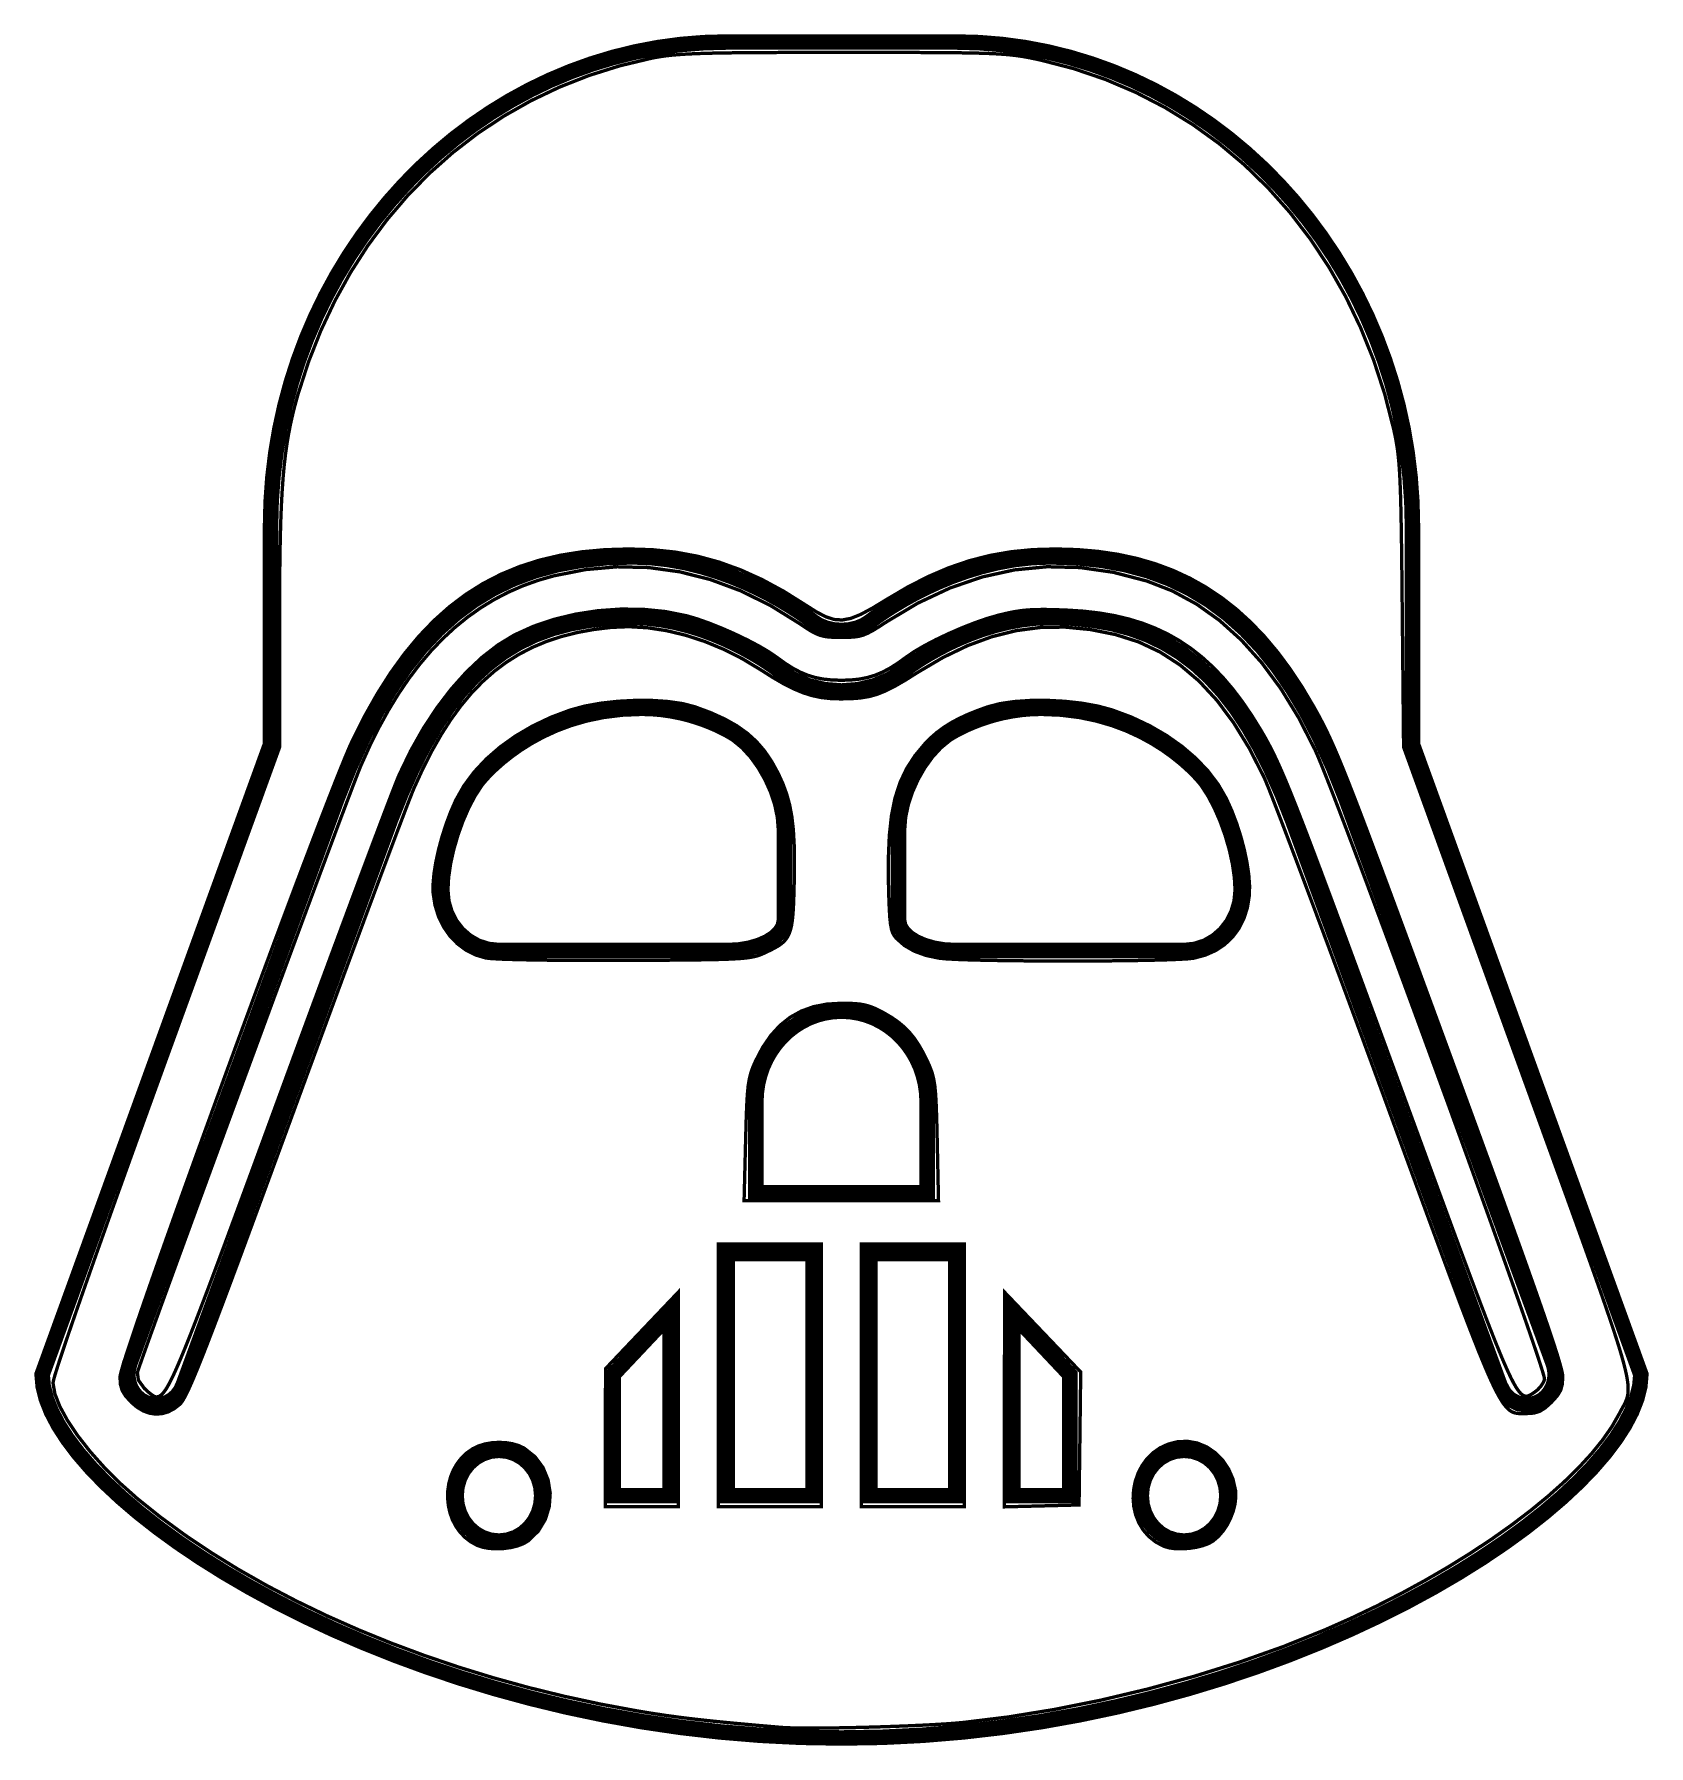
# Model space of a CAD drawing. Extents: x 1.6 to 30.5, y 8.4 to 39.1.
import ezdxf

# ---------------------------------------------------------------- set-up
doc = ezdxf.new("R2010")
doc.units = 0
doc.layers.get('0').update_dxf_attribs({"linetype": 'CONTINUOUS'})

msp = doc.modelspace()

# ---------------------------------------------------------------- linework, layer by layer
at = {"color": 0}
for points, const_width in [([(26.3113, 26.3476), (26.3113, 30.2524), (26.3006, 30.6972), (26.2687, 31.1364), (26.2165, 31.5693), (26.1443, 31.9956), (26.0526, 32.4144), (25.9419, 32.8254), (25.8128, 33.2281), (25.6658, 33.6217), (25.5015, 34.0057), (25.3203, 34.3797), (25.1228, 34.7431), (24.9094, 35.0953), (24.6808, 35.4357), (24.4375, 35.7638), (24.1799, 36.079), (23.9086, 36.3807), (23.6242, 36.6686), (23.3271, 36.9418), (23.0179, 37.2), (22.6969, 37.4425), (22.3651, 37.6689), (22.0226, 37.8785), (21.6701, 38.0707), (21.3081, 38.245), (20.9371, 38.401), (20.5576, 38.5379), (20.1701, 38.6553), (19.7754, 38.7526), (19.3738, 38.8293), (18.9657, 38.8847), (18.5518, 38.9183), (18.1326, 38.9297), (14.0433, 38.9297), (13.624, 38.9183), (13.2101, 38.8847), (12.802, 38.8293), (12.4002, 38.7526), (12.0054, 38.6553), (11.6179, 38.5379), (11.2385, 38.401), (10.8675, 38.245), (10.5054, 38.0707), (10.1529, 37.8785), (9.81044, 37.6689), (9.47851, 37.4425), (9.15767, 37.2), (8.84847, 36.9419), (8.55137, 36.6686), (8.26693, 36.3808), (7.99567, 36.079), (7.73813, 35.7638), (7.49479, 35.4357), (7.26622, 35.0953), (7.0529, 34.7432), (6.85542, 34.3797), (6.67421, 34.0057), (6.50988, 33.6217), (6.36296, 33.2281), (6.23389, 32.8254), (6.12321, 32.4144), (6.03153, 31.9956), (5.95931, 31.5693), (5.90701, 31.1364), (5.87532, 30.6972), (5.86464, 30.2524), (5.86464, 26.3476), (1.77528, 15.0669), (1.79389, 14.8574), (1.84912, 14.6364), (1.94015, 14.405), (2.06603, 14.1644), (2.22586, 13.9161), (2.41868, 13.6608), (2.64372, 13.4001), (2.89996, 13.1349), (3.18658, 12.8666), (3.50265, 12.5963), (3.84728, 12.3252), (4.21951, 12.0545), (4.61854, 11.7854), (5.04346, 11.519), (5.49328, 11.2567), (5.96718, 10.9995), (6.46425, 10.7486), (6.98356, 10.5054), (7.52425, 10.2708), (8.08539, 10.0462), (8.66613, 9.83268), (9.26551, 9.63146), (9.88265, 9.44379), (10.5167, 9.27083), (11.1666, 9.11372), (11.8317, 8.97368), (12.5108, 8.85194), (13.2033, 8.74968), (13.9082, 8.66803), (14.6244, 8.60824), (15.3514, 8.5715), (16.0881, 8.55897), (16.8244, 8.5715), (17.5514, 8.60824), (18.2676, 8.66803), (18.9724, 8.74968), (19.6649, 8.85194), (20.344, 8.97368), (21.009, 9.11372), (21.659, 9.27083), (22.2929, 9.44379), (22.9101, 9.63146), (23.5094, 9.83268), (24.0903, 10.0462), (24.6514, 10.2708), (25.1921, 10.5054), (25.7114, 10.7486), (26.2085, 10.9995), (26.6824, 11.2567), (27.1322, 11.519), (27.5571, 11.7854), (27.9561, 12.0545), (28.3285, 12.3252), (28.6731, 12.5963), (28.9892, 12.8666), (29.2758, 13.1349), (29.5321, 13.4001), (29.7572, 13.6608), (29.95, 13.9161), (30.1099, 14.1644), (30.2357, 14.405), (30.3267, 14.6364), (30.3819, 14.8574), (30.4007, 15.0669), (26.3113, 26.3476)], 0.27862), ([(15.0142, 8.74843), (14.5458, 8.7889), (14.1426, 8.82563), (13.7927, 8.86003), (13.4842, 8.89344), (13.2051, 8.92731), (12.9435, 8.96294), (12.6874, 9.00174), (12.425, 9.04497), (11.7721, 9.16618), (11.1252, 9.30567), (10.4855, 9.46289), (9.85454, 9.63726), (9.23372, 9.82824), (8.62446, 10.0351), (8.0281, 10.2573), (7.44612, 10.4943), (6.87993, 10.7453), (6.33094, 11.01), (5.80051, 11.2875), (5.29015, 11.5775), (4.80117, 11.8791), (4.33507, 12.1919), (3.89324, 12.5153), (3.47706, 12.8485), (3.17096, 13.1212), (2.88797, 13.4042), (2.63325, 13.6904), (2.41222, 13.9726), (2.23008, 14.2436), (2.09212, 14.4958), (2.00369, 14.7224), (1.97, 14.9158), (1.97862, 14.9632), (2.00532, 15.0593), (2.04964, 15.2026), (2.11106, 15.3918), (2.18907, 15.6253), (2.28315, 15.9017), (2.39274, 16.2196), (2.51742, 16.5774), (2.65662, 16.9739), (2.80985, 17.4074), (2.97661, 17.8765), (3.15642, 18.3799), (3.34868, 18.9158), (3.55296, 19.4832), (3.76872, 20.0803), (3.9955, 20.7058), (6.02615, 26.2989), (6.02615, 28.5151), (6.02686, 28.9514), (6.02919, 29.3506), (6.03336, 29.7157), (6.03961, 30.0494), (6.04818, 30.3546), (6.05919, 30.6339), (6.07297, 30.8903), (6.08968, 31.1264), (6.1096, 31.345), (6.13292, 31.549), (6.15989, 31.7411), (6.19069, 31.9242), (6.22558, 32.1008), (6.26476, 32.274), (6.30849, 32.4464), (6.35699, 32.6208), (6.5446, 33.2019), (6.76481, 33.7603), (7.01665, 34.2951), (7.29899, 34.8053), (7.61079, 35.2899), (7.95096, 35.7478), (8.31847, 36.1781), (8.71224, 36.5796), (9.13118, 36.9514), (9.57428, 37.2925), (10.0405, 37.6019), (10.5287, 37.8786), (11.0378, 38.1217), (11.5668, 38.3299), (12.1147, 38.5024), (12.6803, 38.6381), (12.7657, 38.6546), (12.8536, 38.6692), (12.9469, 38.6822), (13.049, 38.6936), (13.1631, 38.7036), (13.2923, 38.7122), (13.4397, 38.7194), (13.6086, 38.7256), (13.8023, 38.7306), (14.0236, 38.7346), (14.2761, 38.7378), (14.5628, 38.7401), (14.8869, 38.7417), (15.2515, 38.7428), (15.66, 38.7433), (16.1154, 38.7433), (16.6146, 38.7433), (17.0549, 38.7429), (17.4407, 38.7421), (17.7769, 38.7406), (18.0682, 38.7382), (18.3192, 38.7349), (18.5349, 38.7304), (18.7197, 38.7244), (18.8785, 38.7169), (19.016, 38.7078), (19.1368, 38.6965), (19.2457, 38.6833), (19.3475, 38.6678), (19.4468, 38.6497), (19.5485, 38.629), (19.6571, 38.6054), (20.2438, 38.4532), (20.8106, 38.2603), (21.3563, 38.0279), (21.8794, 37.7575), (22.379, 37.4501), (22.8539, 37.1071), (23.3028, 36.7297), (23.7244, 36.3192), (24.1178, 35.8767), (24.4815, 35.4036), (24.8146, 34.9012), (25.1156, 34.3707), (25.3833, 33.8132), (25.6168, 33.2301), (25.8146, 32.6228), (25.9757, 31.9924), (25.9962, 31.8971), (26.0144, 31.8043), (26.0306, 31.7104), (26.0449, 31.6124), (26.0574, 31.5064), (26.0683, 31.3893), (26.0779, 31.2576), (26.0861, 31.1082), (26.0933, 30.9375), (26.0997, 30.7421), (26.1051, 30.5186), (26.1101, 30.2639), (26.1146, 29.9742), (26.1189, 29.6464), (26.1231, 29.2771), (26.1272, 28.8626), (26.1522, 26.3032), (28.2017, 20.646), (28.4046, 20.0861), (28.594, 19.5637), (28.7704, 19.0775), (28.934, 18.626), (29.0853, 18.2078), (29.2249, 17.8215), (29.3529, 17.4658), (29.4697, 17.1392), (29.5761, 16.8401), (29.6721, 16.5675), (29.7583, 16.3197), (29.8351, 16.0953), (29.9028, 15.8931), (29.9619, 15.7114), (30.0128, 15.549), (30.0558, 15.4044), (30.0915, 15.2763), (30.1203, 15.1632), (30.1424, 15.0636), (30.1582, 14.9764), (30.1683, 14.8999), (30.1731, 14.8326), (30.1729, 14.7735), (30.1682, 14.7208), (30.1592, 14.6733), (30.1465, 14.6296), (30.1306, 14.5882), (30.1117, 14.5478), (30.0903, 14.5068), (30.0667, 14.464), (30.0414, 14.4179), (30.0149, 14.3669), (29.8817, 14.134), (29.7146, 13.8942), (29.5151, 13.6484), (29.2851, 13.3984), (29.0262, 13.145), (28.74, 12.8897), (28.4281, 12.6336), (28.0924, 12.3779), (27.7344, 12.124), (27.3558, 11.8729), (26.9583, 11.626), (26.5438, 11.3846), (26.1136, 11.1496), (25.6696, 10.9226), (25.2133, 10.7046), (24.7467, 10.497), (24.0046, 10.1983), (23.2231, 9.92068), (22.4119, 9.66644), (21.5811, 9.43826), (20.7406, 9.23856), (19.8999, 9.06993), (19.0692, 8.93485), (18.2583, 8.83589), (18.1131, 8.82308), (17.9393, 8.81071), (17.7414, 8.79883), (17.5239, 8.7876), (17.2914, 8.77718), (17.0481, 8.76768), (16.7988, 8.75917), (16.5476, 8.75179), (16.2993, 8.74571), (16.0582, 8.741), (15.8289, 8.73774), (15.6156, 8.73617), (15.4231, 8.73633), (15.2557, 8.73833), (15.1179, 8.74235), (15.0142, 8.74843)], 0.05962), ([(4.23807, 14.5324), (4.25276, 14.5474), (4.26861, 14.5669), (4.28575, 14.5912), (4.30453, 14.6211), (4.32497, 14.6569), (4.34744, 14.6993), (4.37213, 14.7488), (4.39914, 14.8058), (4.42882, 14.8712), (4.46132, 14.9453), (4.49681, 15.0285), (4.5356, 15.1217), (4.57781, 15.2251), (4.62364, 15.3396), (4.67344, 15.4654), (4.72726, 15.6033), (4.78543, 15.7538), (4.8481, 15.9172), (4.91553, 16.0944), (4.98785, 16.2857), (5.06532, 16.4918), (5.14817, 16.7131), (5.2366, 16.9501), (5.33083, 17.2036), (5.43099, 17.474), (5.53743, 17.7619), (5.65028, 18.0678), (5.76975, 18.3921), (5.89606, 18.7356), (6.0294, 19.0987), (6.17003, 19.4819), (6.31819, 19.886), (6.51303, 20.4172), (6.70464, 20.9385), (6.89188, 21.4472), (7.07362, 21.94), (7.24881, 22.4143), (7.41639, 22.8671), (7.57531, 23.2954), (7.72439, 23.6963), (7.86257, 24.0669), (7.98882, 24.4046), (8.102, 24.7058), (8.20107, 24.9683), (8.28489, 25.1887), (8.35243, 25.3644), (8.40256, 25.4924), (8.43425, 25.5694), (8.5905, 25.9124), (8.7519, 26.2307), (8.91917, 26.525), (9.09299, 26.7961), (9.27408, 27.0444), (9.46326, 27.2706), (9.66129, 27.4751), (9.86882, 27.6588), (10.0866, 27.8222), (10.3154, 27.9658), (10.556, 28.0903), (10.8091, 28.1963), (11.0754, 28.2842), (11.3557, 28.355), (11.6507, 28.409), (11.9612, 28.4469), (12.2824, 28.46), (12.6144, 28.4403), (12.9536, 28.3888), (13.2967, 28.3065), (13.6403, 28.1944), (13.9808, 28.0533), (14.3151, 27.8844), (14.6397, 27.6885), (14.8583, 27.5497), (15.0546, 27.436), (15.2342, 27.3453), (15.4022, 27.2756), (15.5646, 27.2247), (15.7265, 27.191), (15.8936, 27.1724), (16.0714, 27.1667), (16.2637, 27.1704), (16.4314, 27.1835), (16.5839, 27.209), (16.7307, 27.2506), (16.8814, 27.3114), (17.0457, 27.3946), (17.2332, 27.5036), (17.4535, 27.6417), (17.9039, 27.9075), (18.345, 28.12), (18.7806, 28.2803), (19.2138, 28.3886), (19.6485, 28.4457), (20.0881, 28.4525), (20.5362, 28.4096), (20.9964, 28.3175), (21.4064, 28.1871), (21.7911, 28.0058), (22.1521, 27.7722), (22.4906, 27.4849), (22.8083, 27.1424), (23.1065, 26.7433), (23.3868, 26.2864), (23.6507, 25.77), (23.6843, 25.6925), (23.7367, 25.5632), (23.8067, 25.3851), (23.8932, 25.1614), (23.9953, 24.8949), (24.1117, 24.5885), (24.2414, 24.2453), (24.3831, 23.8681), (24.5358, 23.4601), (24.6985, 23.024), (24.8699, 22.5631), (25.049, 22.08), (25.2346, 21.5779), (25.4257, 21.0597), (25.6211, 20.5283), (25.8199, 19.9868), (26.0133, 19.4583), (26.1944, 18.964), (26.3635, 18.5028), (26.5211, 18.0733), (26.6676, 17.6747), (26.8038, 17.3057), (26.9299, 16.9653), (27.0465, 16.6521), (27.1543, 16.3651), (27.2538, 16.1032), (27.3451, 15.8651), (27.4293, 15.6499), (27.5064, 15.4562), (27.5774, 15.2832), (27.6424, 15.1294), (27.7021, 14.9938), (27.7569, 14.8753), (27.8076, 14.7726), (27.8544, 14.6849), (27.8981, 14.6107), (27.9389, 14.549), (27.9775, 14.4988), (28.0144, 14.4586), (28.0501, 14.4275), (28.0851, 14.4044), (28.12, 14.3881), (28.1553, 14.3774), (28.1913, 14.3712), (28.2286, 14.3683), (28.2681, 14.3678), (28.3097, 14.3683), (28.3544, 14.3686), (28.4842, 14.3772), (28.5896, 14.4083), (28.6888, 14.4703), (28.8, 14.571), (28.9025, 14.6837), (28.9642, 14.7842), (28.9943, 14.8932), (29.0024, 15.0325), (28.9965, 15.0828), (28.9787, 15.1631), (28.9483, 15.2749), (28.9047, 15.42), (28.8472, 15.6004), (28.7753, 15.8176), (28.6882, 16.0736), (28.5854, 16.37), (28.4664, 16.7088), (28.3304, 17.0914), (28.1768, 17.5199), (28.005, 17.9958), (27.8144, 18.5211), (27.6044, 19.0975), (27.3744, 19.7267), (27.1239, 20.4104), (26.9404, 20.9104), (26.7674, 21.3817), (26.6046, 21.8249), (26.4514, 22.2411), (26.3078, 22.6315), (26.1731, 22.9969), (26.0469, 23.3385), (25.929, 23.6571), (25.8189, 23.9538), (25.7162, 24.2294), (25.6206, 24.4851), (25.5315, 24.7221), (25.4488, 24.941), (25.3719, 25.1429), (25.3006, 25.3289), (25.2343, 25.5), (25.1726, 25.6569), (25.1154, 25.8011), (25.0621, 25.9333), (25.0122, 26.0546), (24.9657, 26.1658), (24.9218, 26.2681), (24.8803, 26.3625), (24.8407, 26.4499), (24.8028, 26.5313), (24.7661, 26.6076), (24.7301, 26.68), (24.6947, 26.7494), (24.6593, 26.8169), (24.6235, 26.8835), (24.5869, 26.95), (24.5493, 27.0175), (24.3396, 27.3719), (24.1219, 27.7011), (23.8956, 28.0054), (23.6601, 28.2853), (23.415, 28.5408), (23.1597, 28.7726), (22.8936, 28.9808), (22.6163, 29.1658), (22.3269, 29.3281), (22.0253, 29.4676), (21.7108, 29.5851), (21.3826, 29.6807), (21.0407, 29.7547), (20.684, 29.8076), (20.3124, 29.8397), (19.925, 29.8511), (19.5167, 29.8396), (19.125, 29.8015), (18.7457, 29.7354), (18.3744, 29.64), (18.0072, 29.5143), (17.6399, 29.3569), (17.2681, 29.1665), (16.8876, 28.9419), (16.6368, 28.7894), (16.4303, 28.6786), (16.256, 28.6089), (16.1018, 28.5792), (15.9558, 28.589), (15.806, 28.6375), (15.64, 28.7238), (15.4461, 28.8469), (15.0539, 29.0931), (14.6681, 29.3022), (14.2849, 29.4757), (13.9007, 29.615), (13.5117, 29.721), (13.1143, 29.7949), (12.7046, 29.8378), (12.2792, 29.8511), (11.8517, 29.8381), (11.4437, 29.8008), (11.0546, 29.7389), (10.6834, 29.6517), (10.3293, 29.5386), (9.9916, 29.3992), (9.66932, 29.2328), (9.36182, 29.0388), (9.06814, 28.8168), (8.7876, 28.5661), (8.51938, 28.2863), (8.26253, 27.9765), (8.01639, 27.6365), (7.78006, 27.2657), (7.55274, 26.8633), (7.33371, 26.4289), (7.27767, 26.305), (7.20443, 26.1317), (7.11513, 25.9126), (7.01101, 25.6513), (6.89339, 25.3508), (6.76346, 25.015), (6.6225, 24.6469), (6.47174, 24.2503), (6.3125, 23.8282), (6.14594, 23.3844), (5.97331, 22.9222), (5.79596, 22.445), (5.61501, 21.9561), (5.43186, 21.4592), (5.24761, 20.9575), (5.06358, 20.4546), (4.88108, 19.9538), (4.70122, 19.4583), (4.52539, 18.9721), (4.35471, 18.4982), (4.19054, 18.04), (4.03407, 17.6011), (3.88661, 17.185), (3.74929, 16.7949), (3.62349, 16.4342), (3.51042, 16.1065), (3.41129, 15.8153), (3.32742, 15.5637), (3.25999, 15.3554), (3.21024, 15.1937), (3.17953, 15.0821), (3.169, 15.0239), (3.17725, 14.8899), (3.2079, 14.7826), (3.26969, 14.6829), (3.37136, 14.571), (3.47467, 14.4824), (3.58251, 14.4175), (3.69336, 14.3765), (3.80561, 14.3594), (3.91769, 14.3665), (4.02815, 14.3976), (4.13547, 14.4529), (4.23807, 14.5324)], 0.05962), ([(28.541, 14.5614), (28.4489, 14.5338), (28.356, 14.5247), (28.2062, 14.5486), (28.0706, 14.6171), (27.9585, 14.7258), (27.88, 14.87), (24.1621, 25.0019), (23.9749, 25.4722), (23.7813, 25.906), (23.5801, 26.3042), (23.3706, 26.6676), (23.1515, 26.9972), (22.9221, 27.2938), (22.6811, 27.5581), (22.4276, 27.791), (22.1606, 27.9933), (21.879, 28.1661), (21.5819, 28.3099), (21.2683, 28.4257), (20.9372, 28.5143), (20.5875, 28.5765), (20.2182, 28.6133), (19.8285, 28.6253), (19.5657, 28.6149), (19.3099, 28.5853), (19.0621, 28.5393), (18.8238, 28.4796), (18.5964, 28.409), (18.3814, 28.33), (18.18, 28.2456), (17.9936, 28.1582), (17.8238, 28.0707), (17.6717, 27.9858), (17.5389, 27.9064), (17.4268, 27.8349), (17.3365, 27.774), (17.2699, 27.7268), (17.2279, 27.6957), (17.2121, 27.6833), (16.9603, 27.5189), (16.6835, 27.4014), (16.3899, 27.3311), (16.0878, 27.3078), (15.7857, 27.3315), (15.4921, 27.4021), (15.215, 27.5193), (14.9631, 27.6833), (14.9474, 27.6957), (14.9054, 27.7268), (14.8383, 27.774), (14.7478, 27.8349), (14.635, 27.9064), (14.5017, 27.9858), (14.349, 28.0707), (14.1785, 28.1582), (13.9917, 28.2456), (13.7899, 28.33), (13.5747, 28.409), (13.3474, 28.4796), (13.1095, 28.5393), (12.8625, 28.5853), (12.6077, 28.6149), (12.3467, 28.6253), (11.957, 28.6133), (11.5879, 28.5765), (11.2383, 28.5143), (10.9072, 28.4256), (10.5936, 28.3097), (10.2966, 28.1658), (10.015, 27.9931), (9.74789, 27.7904), (9.49425, 27.5574), (9.2531, 27.2926), (9.02339, 26.9958), (8.80414, 26.6658), (8.59435, 26.3018), (8.39301, 25.9031), (8.19917, 25.4688), (8.01172, 24.9978), (4.29656, 14.87), (4.24935, 14.7722), (4.18658, 14.6887), (4.11089, 14.6211), (4.02507, 14.5703), (3.93175, 14.5376), (3.83365, 14.5246), (3.73361, 14.5319), (3.63428, 14.5614), (3.54204, 14.6111), (3.46349, 14.6774), (3.39968, 14.7574), (3.35189, 14.8482), (3.32118, 14.9471), (3.30886, 15.0512), (3.31608, 15.1578), (3.34407, 15.264), (7.06136, 25.3953), (7.28039, 25.9425), (7.51058, 26.4494), (7.75271, 26.9171), (8.00754, 27.346), (8.27587, 27.7368), (8.55854, 28.0901), (8.85628, 28.4068), (9.16992, 28.6872), (9.50022, 28.9324), (9.84804, 29.1426), (10.2141, 29.3187), (10.5993, 29.4612), (11.0044, 29.5711), (11.4301, 29.6487), (11.8773, 29.6949), (12.3467, 29.71), (12.6714, 29.6975), (12.9868, 29.6622), (13.2912, 29.6072), (13.5832, 29.5357), (13.8613, 29.4508), (14.124, 29.356), (14.37, 29.2542), (14.5975, 29.1486), (14.805, 29.0426), (14.9914, 28.9392), (15.1547, 28.8415), (15.2938, 28.7529), (15.4069, 28.6767), (15.4929, 28.6157), (15.55, 28.5732), (15.5768, 28.5526), (15.6865, 28.4824), (15.8117, 28.4321), (15.9472, 28.4019), (16.0878, 28.3918), (16.2285, 28.4019), (16.3637, 28.4321), (16.4889, 28.4824), (16.5985, 28.5526), (16.6253, 28.5733), (16.6825, 28.6157), (16.7685, 28.6767), (16.8818, 28.7531), (17.021, 28.8415), (17.1844, 28.9392), (17.3708, 29.0426), (17.5785, 29.1487), (17.806, 29.2542), (18.0518, 29.3561), (18.3144, 29.4508), (18.5925, 29.5357), (18.8844, 29.6072), (19.1887, 29.6622), (19.5039, 29.6975), (19.8285, 29.71), (20.2981, 29.6949), (20.7453, 29.6487), (21.1711, 29.5712), (21.5761, 29.4614), (21.9612, 29.3189), (22.3274, 29.1429), (22.6751, 28.9328), (23.0054, 28.6878), (23.319, 28.4075), (23.6167, 28.0912), (23.8992, 27.7381), (24.1674, 27.3478), (24.4221, 26.9193), (24.6642, 26.4522), (24.8942, 25.946), (25.1132, 25.3996), (28.8324, 15.264), (28.8599, 15.1578), (28.8669, 15.0512), (28.8544, 14.9471), (28.8238, 14.8482), (28.7758, 14.7574), (28.7121, 14.6774), (28.6333, 14.6111), (28.541, 14.5614)], 0.27862), ([(3.60644, 14.8186), (3.49957, 14.9654), (3.48068, 15.1014), (3.49507, 15.1487), (3.52979, 15.2506), (3.58344, 15.4035), (3.65474, 15.6036), (3.74235, 15.8478), (3.84506, 16.1322), (3.96143, 16.4532), (4.09017, 16.8074), (4.22999, 17.1913), (4.37961, 17.601), (4.53765, 18.0332), (4.70285, 18.4843), (4.87392, 18.9507), (5.04943, 19.4288), (5.22819, 19.915), (5.40881, 20.4058), (5.59, 20.8978), (5.77051, 21.3871), (5.94889, 21.8704), (6.12392, 22.344), (6.29428, 22.8043), (6.45865, 23.2478), (6.61572, 23.671), (6.76411, 24.0701), (6.90261, 24.4419), (7.02989, 24.7825), (7.14458, 25.0885), (7.24539, 25.3563), (7.331, 25.5822), (7.40013, 25.7629), (7.45139, 25.8946), (7.48361, 25.9737), (7.64051, 26.3226), (7.80464, 26.6526), (7.97613, 26.964), (8.15506, 27.2568), (8.34164, 27.5311), (8.53586, 27.7872), (8.73801, 28.025), (8.94819, 28.2449), (9.16644, 28.4467), (9.39301, 28.6308), (9.62793, 28.7972), (9.87136, 28.9462), (10.1235, 29.0776), (10.3844, 29.1919), (10.6543, 29.289), (10.9332, 29.3692), (11.5039, 29.4822), (12.0706, 29.5319), (12.6326, 29.5188), (13.1889, 29.4426), (13.7388, 29.3039), (14.2814, 29.1024), (14.816, 28.8386), (15.3417, 28.5124), (15.4532, 28.4372), (15.5464, 28.3792), (15.6275, 28.336), (15.7033, 28.3056), (15.7806, 28.2857), (15.8656, 28.274), (15.965, 28.2687), (16.0857, 28.2675), (16.2078, 28.2689), (16.3087, 28.2744), (16.396, 28.2869), (16.4769, 28.309), (16.5593, 28.3431), (16.6506, 28.3918), (16.7579, 28.4576), (16.8892, 28.5432), (17.4578, 28.8829), (18.0299, 29.1518), (18.6058, 29.3497), (19.186, 29.4768), (19.7706, 29.5331), (20.3599, 29.5186), (20.9542, 29.4335), (21.5538, 29.2778), (22.0099, 29.1004), (22.4444, 28.8647), (22.8567, 28.5714), (23.2461, 28.2207), (23.6122, 27.8135), (23.9546, 27.35), (24.2725, 26.831), (24.5656, 26.2568), (24.615, 26.1443), (24.6825, 25.981), (24.7667, 25.7701), (24.8663, 25.5156), (24.98, 25.2207), (25.1067, 24.889), (25.2449, 24.5242), (25.3933, 24.1297), (25.5507, 23.7092), (25.7158, 23.266), (25.8874, 22.8038), (26.0639, 22.3261), (26.2443, 21.8365), (26.4272, 21.3386), (26.6114, 20.8357), (26.7954, 20.3315), (26.9781, 19.8296), (27.1581, 19.3336), (27.3342, 18.8467), (27.505, 18.3728), (27.6694, 17.9153), (27.8258, 17.4778), (27.9732, 17.0637), (28.1103, 16.6767), (28.2356, 16.3203), (28.3478, 15.9981), (28.4458, 15.7135), (28.5283, 15.47), (28.5939, 15.2714), (28.6414, 15.1211), (28.6693, 15.0226), (28.6765, 14.9796), (28.6519, 14.9201), (28.6096, 14.8571), (28.5554, 14.7976), (28.4954, 14.7494), (28.4663, 14.7303), (28.4387, 14.7126), (28.4125, 14.6979), (28.3871, 14.6868), (28.3619, 14.6804), (28.3367, 14.6797), (28.3108, 14.6858), (28.284, 14.6999), (28.2558, 14.7225), (28.2257, 14.755), (28.1932, 14.7983), (28.1579, 14.8536), (28.1193, 14.9217), (28.0771, 15.0035), (28.0308, 15.1003), (27.9799, 15.2129), (27.9239, 15.3424), (27.8625, 15.4899), (27.7951, 15.6563), (27.7214, 15.8425), (27.6408, 16.0499), (27.5531, 16.279), (27.4576, 16.5313), (27.3539, 16.8075), (27.2417, 17.1086), (27.1203, 17.4358), (26.9894, 17.7901), (26.8487, 18.1724), (26.6975, 18.5839), (26.5354, 19.0253), (26.3622, 19.4978), (26.1772, 20.0024), (25.9942, 20.5012), (25.8215, 20.9718), (25.6588, 21.415), (25.5056, 21.8315), (25.3617, 22.2226), (25.2265, 22.5892), (25.0999, 22.9321), (24.9814, 23.2522), (24.8706, 23.5507), (24.7671, 23.8283), (24.6706, 24.0862), (24.5806, 24.3253), (24.4969, 24.5464), (24.4192, 24.7504), (24.3468, 24.9385), (24.2797, 25.1114), (24.2172, 25.2703), (24.1592, 25.4158), (24.1051, 25.5493), (24.0547, 25.6714), (24.0076, 25.7832), (23.9633, 25.8857), (23.9217, 25.9797), (23.8821, 26.0663), (23.8443, 26.1464), (23.8079, 26.2207), (23.7726, 26.2906), (23.7379, 26.3567), (23.7036, 26.4201), (23.6692, 26.4818), (23.6343, 26.5426), (23.5986, 26.6035), (23.434, 26.8696), (23.2661, 27.1158), (23.094, 27.3429), (22.9169, 27.5511), (22.7342, 27.7411), (22.5449, 27.9132), (22.3485, 28.0679), (22.1442, 28.2056), (21.931, 28.3271), (21.7083, 28.4324), (21.4756, 28.5224), (21.2317, 28.5972), (20.9761, 28.6575), (20.7079, 28.7039), (20.4265, 28.7365), (20.1311, 28.756), (19.9132, 28.7642), (19.7293, 28.7681), (19.5713, 28.7667), (19.4311, 28.7597), (19.301, 28.7467), (19.1732, 28.7267), (19.0397, 28.6993), (18.8926, 28.6639), (18.6922, 28.6058), (18.4715, 28.5289), (18.2397, 28.4376), (18.0064, 28.3362), (17.781, 28.229), (17.5731, 28.1203), (17.3921, 28.0143), (17.2475, 27.9154), (17.0978, 27.8072), (16.9569, 27.7176), (16.8211, 27.6456), (16.6865, 27.5896), (16.5493, 27.5483), (16.406, 27.5206), (16.2528, 27.5049), (16.0857, 27.4999), (15.9186, 27.5049), (15.7653, 27.5206), (15.6219, 27.5483), (15.4849, 27.5896), (15.3501, 27.6456), (15.2143, 27.7176), (15.0735, 27.8072), (14.9239, 27.9154), (14.7822, 28.0122), (14.6039, 28.1167), (14.3986, 28.2246), (14.1763, 28.3314), (13.9467, 28.4324), (13.7197, 28.5231), (13.5053, 28.599), (13.3134, 28.6556), (12.9379, 28.7304), (12.5437, 28.77), (12.1388, 28.7749), (11.731, 28.746), (11.3283, 28.6843), (10.9386, 28.5907), (10.5697, 28.466), (10.2296, 28.311), (9.93826, 28.1338), (9.65104, 27.9111), (9.37071, 27.6465), (9.1001, 27.3435), (8.84201, 27.0054), (8.59918, 26.6356), (8.3744, 26.2374), (8.17051, 25.814), (8.13699, 25.7339), (8.08501, 25.6028), (8.01563, 25.4239), (7.93001, 25.2001), (7.82915, 24.9344), (7.71419, 24.6297), (7.58621, 24.2889), (7.44635, 23.915), (7.29568, 23.5108), (7.13531, 23.0793), (6.96631, 22.6236), (6.78982, 22.1465), (6.60688, 21.651), (6.41862, 21.1399), (6.22618, 20.6163), (6.0306, 20.0829), (5.86263, 19.6247), (5.70426, 19.1931), (5.55512, 18.7869), (5.41493, 18.4057), (5.28331, 18.0486), (5.16, 17.7149), (5.0446, 17.4036), (4.9369, 17.114), (4.83649, 16.8456), (4.74311, 16.5972), (4.65636, 16.3685), (4.57601, 16.1582), (4.50174, 15.9658), (4.43317, 15.7904), (4.36996, 15.6314), (4.3119, 15.4879), (4.25857, 15.3592), (4.20975, 15.2444), (4.16504, 15.1428), (4.12414, 15.0536), (4.08669, 14.976), (4.05246, 14.9093), (4.02106, 14.8526), (3.99219, 14.8051), (3.9656, 14.7663), (3.94086, 14.7351), (3.91769, 14.7108), (3.89578, 14.6928), (3.87483, 14.68), (3.85449, 14.6719), (3.83447, 14.6676), (3.81446, 14.6662), (3.78082, 14.6783), (3.73036, 14.7111), (3.66997, 14.7594), (3.60644, 14.8186)], 0.05962), ([(14.7167, 22.6192), (14.8021, 22.6597), (14.8772, 22.6978), (14.9429, 22.7349), (14.9997, 22.7728), (15.0485, 22.8132), (15.0897, 22.8576), (15.1242, 22.9078), (15.1525, 22.9654), (15.1754, 23.0321), (15.1936, 23.1096), (15.2078, 23.1993), (15.2185, 23.3032), (15.2267, 23.4228), (15.2326, 23.5597), (15.2375, 23.7156), (15.2417, 23.8922), (15.2458, 24.2474), (15.241, 24.5543), (15.226, 24.8208), (15.1996, 25.055), (15.1607, 25.2649), (15.1082, 25.4582), (15.0408, 25.6429), (14.9576, 25.8269), (14.8401, 26.0426), (14.7108, 26.2332), (14.5658, 26.4017), (14.4011, 26.5512), (14.2128, 26.6851), (13.9968, 26.8065), (13.7495, 26.9185), (13.4666, 27.024), (13.2482, 27.0811), (12.9882, 27.1192), (12.6989, 27.1386), (12.3922, 27.1399), (12.0803, 27.1232), (11.7753, 27.0889), (11.4894, 27.0372), (11.2345, 26.9683), (10.8866, 26.8381), (10.5589, 26.6826), (10.2546, 26.5044), (9.97629, 26.306), (9.727, 26.0892), (9.50956, 25.8565), (9.32676, 25.6101), (9.18169, 25.3525), (9.08996, 25.1436), (9.00667, 24.921), (8.93338, 24.6917), (8.8719, 24.4624), (8.82379, 24.2401), (8.79075, 24.0318), (8.77447, 23.8443), (8.77664, 23.6843), (8.80994, 23.4706), (8.87201, 23.2708), (8.96056, 23.0881), (9.07324, 22.9251), (9.20785, 22.7846), (9.36199, 22.6694), (9.53347, 22.5825), (9.72006, 22.5263), (9.81868, 22.5157), (9.99886, 22.5061), (10.2502, 22.4979), (10.5625, 22.4913), (10.9255, 22.4863), (11.329, 22.4832), (11.7628, 22.4821), (12.2166, 22.4832), (12.5929, 22.4851), (12.9252, 22.4871), (13.2165, 22.4894), (13.4701, 22.4921), (13.689, 22.4954), (13.8764, 22.4994), (14.0356, 22.5043), (14.1696, 22.5104), (14.2817, 22.5178), (14.375, 22.5265), (14.4526, 22.5369), (14.5178, 22.5492), (14.5735, 22.5632), (14.6232, 22.5796), (14.6699, 22.5982), (14.7167, 22.6192)], 0.05962), ([(8.93164, 23.7443), (8.9445, 23.9797), (8.98133, 24.2329), (9.03961, 24.4961), (9.11669, 24.7611), (9.21007, 25.0203), (9.31711, 25.2656), (9.43522, 25.4889), (9.5619, 25.6824), (9.57329, 25.6972), (9.60747, 25.739), (9.66461, 25.8039), (9.74457, 25.8881), (9.84754, 25.9876), (9.97358, 26.0987), (10.1226, 26.2176), (10.2948, 26.3404), (10.4901, 26.4631), (10.7087, 26.5819), (10.9504, 26.6932), (11.2155, 26.7928), (11.5039, 26.8769), (11.8158, 26.9418), (12.151, 26.9836), (12.5098, 26.9983), (12.6941, 26.9928), (12.8707, 26.9774), (13.0391, 26.9532), (13.1986, 26.9219), (13.3487, 26.885), (13.4888, 26.8438), (13.6183, 26.7996), (13.7366, 26.754), (13.8432, 26.7085), (13.9375, 26.6643), (14.0189, 26.6231), (14.0867, 26.5861), (14.1406, 26.5549), (14.1796, 26.5307), (14.2036, 26.5153), (14.2117, 26.5097), (14.3831, 26.3679), (14.5431, 26.1928), (14.6881, 25.9913), (14.8146, 25.7703), (14.9192, 25.5367), (14.9982, 25.2974), (15.0482, 25.0592), (15.0657, 24.829), (15.0657, 23.2019), (15.0447, 23.0931), (14.985, 22.9914), (14.8904, 22.8993), (14.7654, 22.8189), (14.6139, 22.7526), (14.4403, 22.7025), (14.2488, 22.6707), (14.0433, 22.6597), (9.954, 22.6597), (9.74854, 22.6818), (9.55697, 22.7453), (9.38331, 22.8457), (9.23188, 22.9785), (9.10678, 23.1392), (9.01226, 23.3233), (8.95247, 23.5265), (8.93164, 23.7443)], 0.27862), ([(22.3967, 22.5237), (22.6021, 22.5786), (22.7867, 22.6604), (22.9492, 22.7679), (23.0885, 22.8997), (23.2035, 23.0546), (23.2929, 23.2313), (23.3556, 23.4282), (23.3903, 23.6442), (23.3949, 23.8187), (23.3804, 24.0179), (23.3486, 24.2354), (23.3008, 24.4651), (23.2385, 24.7007), (23.1632, 24.9358), (23.0764, 25.1643), (22.9797, 25.3797), (22.8342, 25.6321), (22.6515, 25.8736), (22.4346, 26.1021), (22.1863, 26.315), (21.9094, 26.5104), (21.6069, 26.686), (21.2818, 26.8393), (20.9368, 26.9683), (20.6819, 27.0372), (20.396, 27.0889), (20.091, 27.1232), (19.779, 27.1399), (19.4724, 27.1386), (19.1831, 27.1192), (18.9231, 27.0811), (18.7047, 27.024), (18.5107, 26.9539), (18.3365, 26.8828), (18.18, 26.8096), (18.0388, 26.7328), (17.9104, 26.6511), (17.7929, 26.5633), (17.6839, 26.4679), (17.5808, 26.3636), (17.4008, 26.1467), (17.2532, 25.9176), (17.1357, 25.6686), (17.0464, 25.3915), (16.9832, 25.0782), (16.944, 24.7204), (16.9268, 24.3104), (16.9293, 23.8399), (16.9358, 23.5943), (16.9435, 23.399), (16.9531, 23.2468), (16.9657, 23.1304), (16.9824, 23.0428), (17.0043, 22.9767), (17.0324, 22.925), (17.0676, 22.8806), (17.2117, 22.7525), (17.3882, 22.6501), (17.5974, 22.5736), (17.8393, 22.5228), (17.9625, 22.511), (18.1529, 22.5006), (18.4006, 22.4919), (18.6957, 22.4849), (19.0286, 22.4793), (19.3896, 22.4754), (19.7689, 22.4731), (20.1567, 22.4724), (20.5432, 22.4732), (20.9189, 22.4757), (21.2739, 22.4797), (21.5983, 22.4854), (21.8826, 22.4926), (22.1169, 22.5014), (22.2915, 22.5118), (22.3967, 22.5237)], 0.05962), ([(22.2219, 22.6597), (18.1326, 22.6597), (17.9271, 22.6707), (17.7356, 22.7025), (17.5619, 22.7526), (17.4104, 22.8189), (17.2854, 22.8993), (17.191, 22.9914), (17.1311, 23.0931), (17.1103, 23.2019), (17.1103, 24.829), (17.1278, 25.0592), (17.1776, 25.2974), (17.2565, 25.5367), (17.3611, 25.7703), (17.4875, 25.9914), (17.6325, 26.1928), (17.7926, 26.3679), (17.9643, 26.5097), (17.9724, 26.5153), (17.9962, 26.5307), (18.0353, 26.5549), (18.089, 26.5861), (18.1569, 26.6231), (18.2382, 26.6643), (18.3325, 26.7085), (18.439, 26.754), (18.5574, 26.7996), (18.6868, 26.8438), (18.8269, 26.885), (18.9771, 26.9219), (19.1367, 26.9532), (19.305, 26.9774), (19.4817, 26.9928), (19.6661, 26.9983), (20.0249, 26.9836), (20.3601, 26.9418), (20.6719, 26.8769), (20.9604, 26.7928), (21.2254, 26.6932), (21.4672, 26.5819), (21.6858, 26.4631), (21.8811, 26.3404), (22.0532, 26.2176), (22.2024, 26.0987), (22.3283, 25.9876), (22.4313, 25.8881), (22.5113, 25.8039), (22.5683, 25.739), (22.6025, 25.6972), (22.614, 25.6824), (22.7406, 25.4889), (22.8587, 25.2656), (22.9658, 25.0203), (23.0592, 24.7613), (23.1363, 24.4961), (23.1946, 24.2329), (23.2314, 23.9797), (23.2443, 23.7443), (23.2235, 23.5265), (23.1636, 23.3233), (23.069, 23.1392), (22.944, 22.9785), (22.7925, 22.8457), (22.6189, 22.7453), (22.4274, 22.6818), (22.2219, 22.6597)], 0.27862), ([(17.8018, 19.2644), (17.7939, 19.6042), (17.7853, 19.8706), (17.7743, 20.0771), (17.7593, 20.2372), (17.7386, 20.364), (17.7107, 20.471), (17.6738, 20.5713), (17.6262, 20.6782), (17.5492, 20.8338), (17.4711, 20.9706), (17.3896, 21.0912), (17.3022, 21.1983), (17.2068, 21.2944), (17.1013, 21.3821), (16.9828, 21.4638), (16.8494, 21.5422), (16.7544, 21.5924), (16.6694, 21.6322), (16.5892, 21.6626), (16.5089, 21.685), (16.4235, 21.7004), (16.3278, 21.7101), (16.2168, 21.715), (16.0857, 21.7162), (15.8246, 21.7008), (15.585, 21.654), (15.3661, 21.5751), (15.1668, 21.4638), (14.9863, 21.3192), (14.8235, 21.1407), (14.6776, 20.9278), (14.5479, 20.6799), (14.5017, 20.574), (14.4654, 20.4733), (14.4378, 20.3653), (14.4169, 20.2369), (14.4015, 20.0757), (14.3897, 19.8686), (14.38, 19.6031), (14.371, 19.2661), (14.3436, 18.1782), (17.8249, 18.1782), (17.8018, 19.2644)], 0.05962), ([(14.5544, 18.321), (14.5544, 19.9479), (14.5624, 20.1144), (14.5856, 20.276), (14.6235, 20.4319), (14.675, 20.5815), (14.7396, 20.7237), (14.8164, 20.8579), (14.9047, 20.9831), (15.0038, 21.0986), (15.1126, 21.2036), (15.2307, 21.2972), (15.3571, 21.3788), (15.4911, 21.4472), (15.6319, 21.5019), (15.779, 21.5419), (15.9311, 21.5667), (16.0879, 21.575), (16.2449, 21.5667), (16.3971, 21.5419), (16.544, 21.5019), (16.685, 21.4472), (16.819, 21.3788), (16.9454, 21.2972), (17.0635, 21.2036), (17.1724, 21.0986), (17.2714, 20.9831), (17.3596, 20.8579), (17.4364, 20.7237), (17.501, 20.5814), (17.5525, 20.4319), (17.5903, 20.276), (17.6135, 20.1144), (17.6214, 19.9479), (17.6214, 18.321), (14.5544, 18.321)], 0.27862), ([(15.7285, 15.0532), (15.7285, 17.4043), (13.8833, 17.4043), (13.8833, 12.702), (15.7285, 12.702), (15.7285, 15.0532)], 0.05962), ([(15.5768, 12.8976), (14.0433, 12.8976), (14.0433, 17.2364), (15.5768, 17.2364), (15.5768, 12.8976)], 0.27862), ([(18.2881, 15.0532), (18.2881, 17.4043), (16.4428, 17.4043), (16.4428, 12.702), (18.2881, 12.702), (18.2881, 15.0532)], 0.05962), ([(18.1326, 12.8976), (16.5992, 12.8976), (16.5992, 17.2364), (18.1326, 17.2364), (18.1326, 12.8976)], 0.27862), ([(13.1664, 14.6217), (13.1638, 16.5412), (12.5133, 15.8568), (11.8628, 15.1722), (11.8612, 13.9371), (11.8595, 12.702), (13.169, 12.702), (13.1664, 14.6217)], 0.05962), ([(20.3565, 13.9222), (20.3712, 15.1126), (19.6897, 15.8269), (19.0082, 16.5412), (19.0024, 12.6981), (19.6719, 12.7149), (20.3417, 12.7318), (20.3565, 13.9222)], 0.05962), ([(13.021, 12.8976), (11.9987, 12.8976), (11.9987, 15.0669), (13.021, 16.1517), (13.021, 12.8976)], 0.27862), ([(20.1774, 12.8976), (19.155, 12.8976), (19.155, 16.1517), (20.1774, 15.0669), (20.1774, 12.8976)], 0.27862), ([(10.48, 12.0898), (10.6605, 12.2657), (10.7856, 12.4748), (10.856, 12.705), (10.8722, 12.9442), (10.8346, 13.1804), (10.7438, 13.4014), (10.6005, 13.5951), (10.4051, 13.7495), (10.307, 13.7958), (10.1956, 13.8284), (10.0751, 13.8474), (9.94997, 13.8529), (9.82437, 13.8449), (9.70264, 13.8235), (9.58908, 13.7885), (9.48807, 13.7402), (9.37636, 13.6622), (9.28065, 13.5704), (9.20079, 13.467), (9.13667, 13.3538), (9.08817, 13.2333), (9.05528, 13.1073), (9.03782, 12.978), (9.03581, 12.8474), (9.0491, 12.7178), (9.07753, 12.591), (9.12115, 12.4693), (9.17974, 12.3548), (9.25331, 12.2494), (9.34174, 12.1553), (9.44493, 12.0747), (9.56278, 12.0095), (9.66428, 11.9749), (9.78114, 11.954), (9.90756, 11.9465), (10.0377, 11.9517), (10.1658, 11.9691), (10.2861, 11.9983), (10.3927, 12.0387), (10.48, 12.0898)], 0.05962), ([(9.954, 12.0842), (9.79926, 12.1007), (9.65528, 12.1481), (9.52501, 12.223), (9.41157, 12.3223), (9.31803, 12.4426), (9.2474, 12.5808), (9.20275, 12.7336), (9.18722, 12.8977), (9.20275, 13.0618), (9.2474, 13.2146), (9.31803, 13.3528), (9.41157, 13.4731), (9.52501, 13.5724), (9.65528, 13.6473), (9.79926, 13.6947), (9.954, 13.7112), (10.1087, 13.6947), (10.2527, 13.6473), (10.3829, 13.5724), (10.4964, 13.4731), (10.5899, 13.3528), (10.6605, 13.2146), (10.7052, 13.0618), (10.7208, 12.8977), (10.7052, 12.7336), (10.6605, 12.5808), (10.5899, 12.4426), (10.4964, 12.3223), (10.3829, 12.223), (10.2527, 12.1481), (10.1087, 12.1007), (9.954, 12.0842)], 0.27862), ([(22.7418, 12.087), (22.8351, 12.1676), (22.9196, 12.265), (22.9933, 12.3755), (23.0546, 12.4953), (23.1019, 12.6207), (23.1336, 12.7479), (23.1478, 12.873), (23.1431, 12.9925), (23.0979, 13.1934), (23.0193, 13.3754), (22.9115, 13.5349), (22.7793, 13.6681), (22.6271, 13.7712), (22.4593, 13.8404), (22.2807, 13.8721), (22.0956, 13.8624), (21.9333, 13.8199), (21.7889, 13.7524), (21.6625, 13.6631), (21.5549, 13.5552), (21.4662, 13.4321), (21.3969, 13.2968), (21.3475, 13.1527), (21.3182, 13.0029), (21.3096, 12.8509), (21.3219, 12.6996), (21.3557, 12.5525), (21.4114, 12.4127), (21.4893, 12.2834), (21.5899, 12.1679), (21.7136, 12.0696), (21.8607, 11.9914), (21.9529, 11.9639), (22.0635, 11.9491), (22.1857, 11.9463), (22.3131, 11.9548), (22.4389, 11.9738), (22.5567, 12.0027), (22.6599, 12.0406), (22.7418, 12.087)], 0.05962), ([(22.2219, 12.0842), (22.0672, 12.1007), (21.9232, 12.1481), (21.7929, 12.223), (21.6796, 12.3223), (21.586, 12.4426), (21.5153, 12.5808), (21.4707, 12.7336), (21.4551, 12.8977), (21.4707, 13.0618), (21.5153, 13.2146), (21.586, 13.3528), (21.6796, 13.4731), (21.7929, 13.5724), (21.9232, 13.6473), (22.0672, 13.6947), (22.2219, 13.7112), (22.3765, 13.6947), (22.5206, 13.6473), (22.6508, 13.5724), (22.7643, 13.4731), (22.8579, 13.3528), (22.9285, 13.2146), (22.9731, 13.0618), (22.9886, 12.8977), (22.9731, 12.7336), (22.9285, 12.5808), (22.8579, 12.4426), (22.7643, 12.3223), (22.6508, 12.223), (22.5206, 12.1481), (22.3765, 12.1007), (22.2219, 12.0842)], 0.27862)]:
    msp.add_lwpolyline(points, close=True, dxfattribs=dict(at, const_width=const_width))
for points in [[(15.0142, 8.74843), (14.5458, 8.7889), (14.1426, 8.82563), (13.7927, 8.86003), (13.4842, 8.89344), (13.2051, 8.92731), (12.9435, 8.96294), (12.6874, 9.00174), (12.425, 9.04497), (11.7721, 9.16618), (11.1252, 9.30567), (10.4855, 9.46289), (9.85454, 9.63726), (9.23372, 9.82824), (8.62446, 10.0351), (8.0281, 10.2573), (7.44612, 10.4943), (6.87993, 10.7453), (6.33094, 11.01), (5.80051, 11.2875), (5.29015, 11.5775), (4.80117, 11.8791), (4.33507, 12.1919), (3.89324, 12.5153), (3.47706, 12.8485), (3.17096, 13.1212), (2.88797, 13.4042), (2.63325, 13.6904), (2.41222, 13.9726), (2.23008, 14.2436), (2.09212, 14.4958), (2.00369, 14.7224), (1.97, 14.9158), (1.97862, 14.9632), (2.00532, 15.0593), (2.04964, 15.2026), (2.11106, 15.3918), (2.18907, 15.6253), (2.28315, 15.9017), (2.39274, 16.2196), (2.51742, 16.5774), (2.65662, 16.9739), (2.80985, 17.4074), (2.97661, 17.8765), (3.15642, 18.3799), (3.34868, 18.9158), (3.55296, 19.4832), (3.76872, 20.0803), (3.9955, 20.7058), (6.02615, 26.2989), (6.02615, 28.5151), (6.02686, 28.9514), (6.02919, 29.3506), (6.03336, 29.7157), (6.03961, 30.0494), (6.04818, 30.3546), (6.05919, 30.6339), (6.07297, 30.8903), (6.08968, 31.1264), (6.1096, 31.345), (6.13292, 31.549), (6.15989, 31.7411), (6.19069, 31.9242), (6.22558, 32.1008), (6.26476, 32.274), (6.30849, 32.4464), (6.35699, 32.6208), (6.5446, 33.2019), (6.76481, 33.7603), (7.01665, 34.2951), (7.29899, 34.8053), (7.61079, 35.2899), (7.95096, 35.7478), (8.31847, 36.1781), (8.71224, 36.5796), (9.13118, 36.9514), (9.57428, 37.2925), (10.0405, 37.6019), (10.5287, 37.8786), (11.0378, 38.1217), (11.5668, 38.3299), (12.1147, 38.5024), (12.6803, 38.6381), (12.7657, 38.6546), (12.8536, 38.6692), (12.9469, 38.6822), (13.049, 38.6936), (13.1631, 38.7036), (13.2923, 38.7122), (13.4397, 38.7194), (13.6086, 38.7256), (13.8023, 38.7306), (14.0236, 38.7346), (14.2761, 38.7378), (14.5628, 38.7401), (14.8869, 38.7417), (15.2515, 38.7428), (15.66, 38.7433), (16.1154, 38.7433), (16.6146, 38.7433), (17.0549, 38.7429), (17.4407, 38.7421), (17.7769, 38.7406), (18.0682, 38.7382), (18.3192, 38.7349), (18.5349, 38.7304), (18.7197, 38.7244), (18.8785, 38.7169), (19.016, 38.7078), (19.1368, 38.6965), (19.2457, 38.6833), (19.3475, 38.6678), (19.4468, 38.6497), (19.5485, 38.629), (19.6571, 38.6054), (20.2438, 38.4532), (20.8106, 38.2603), (21.3563, 38.0279), (21.8794, 37.7575), (22.379, 37.4501), (22.8539, 37.1071), (23.3028, 36.7297), (23.7244, 36.3192), (24.1178, 35.8767), (24.4815, 35.4036), (24.8146, 34.9012), (25.1156, 34.3707), (25.3833, 33.8132), (25.6168, 33.2301), (25.8146, 32.6228), (25.9757, 31.9924), (25.9962, 31.8971), (26.0144, 31.8043), (26.0306, 31.7104), (26.0449, 31.6124), (26.0574, 31.5064), (26.0683, 31.3893), (26.0779, 31.2576), (26.0861, 31.1082), (26.0933, 30.9375), (26.0997, 30.7421), (26.1051, 30.5186), (26.1101, 30.2639), (26.1146, 29.9742), (26.1189, 29.6464), (26.1231, 29.2771), (26.1272, 28.8626), (26.1522, 26.3032), (28.2017, 20.646), (28.4046, 20.0861), (28.594, 19.5637), (28.7704, 19.0775), (28.934, 18.626), (29.0853, 18.2078), (29.2249, 17.8215), (29.3529, 17.4658), (29.4697, 17.1392), (29.5761, 16.8401), (29.6721, 16.5675), (29.7583, 16.3197), (29.8351, 16.0953), (29.9028, 15.8931), (29.9619, 15.7114), (30.0128, 15.549), (30.0558, 15.4044), (30.0915, 15.2763), (30.1203, 15.1632), (30.1424, 15.0636), (30.1582, 14.9764), (30.1683, 14.8999), (30.1731, 14.8326), (30.1729, 14.7735), (30.1682, 14.7208), (30.1592, 14.6733), (30.1465, 14.6296), (30.1306, 14.5882), (30.1117, 14.5478), (30.0903, 14.5068), (30.0667, 14.464), (30.0414, 14.4179), (30.0149, 14.3669), (29.8817, 14.134), (29.7146, 13.8942), (29.5151, 13.6484), (29.2851, 13.3984), (29.0262, 13.145), (28.74, 12.8897), (28.4281, 12.6336), (28.0924, 12.3779), (27.7344, 12.124), (27.3558, 11.8729), (26.9583, 11.626), (26.5438, 11.3846), (26.1136, 11.1496), (25.6696, 10.9226), (25.2133, 10.7046), (24.7467, 10.497), (24.0046, 10.1983), (23.2231, 9.92068), (22.4119, 9.66644), (21.5811, 9.43826), (20.7406, 9.23856), (19.8999, 9.06993), (19.0692, 8.93485), (18.2583, 8.83589), (18.1131, 8.82308), (17.9393, 8.81071), (17.7414, 8.79883), (17.5239, 8.7876), (17.2914, 8.77718), (17.0481, 8.76768), (16.7988, 8.75917), (16.5476, 8.75179), (16.2993, 8.74571), (16.0582, 8.741), (15.8289, 8.73774), (15.6156, 8.73617), (15.4231, 8.73633), (15.2557, 8.73833), (15.1179, 8.74235), (15.0142, 8.74843)], [(4.23807, 14.5324), (4.25276, 14.5474), (4.26861, 14.5669), (4.28575, 14.5912), (4.30453, 14.6211), (4.32497, 14.6569), (4.34744, 14.6993), (4.37213, 14.7488), (4.39914, 14.8058), (4.42882, 14.8712), (4.46132, 14.9453), (4.49681, 15.0285), (4.5356, 15.1217), (4.57781, 15.2251), (4.62364, 15.3396), (4.67344, 15.4654), (4.72726, 15.6033), (4.78543, 15.7538), (4.8481, 15.9172), (4.91553, 16.0944), (4.98785, 16.2857), (5.06532, 16.4918), (5.14817, 16.7131), (5.2366, 16.9501), (5.33083, 17.2036), (5.43099, 17.474), (5.53743, 17.7619), (5.65028, 18.0678), (5.76975, 18.3921), (5.89606, 18.7356), (6.0294, 19.0987), (6.17003, 19.4819), (6.31819, 19.886), (6.51303, 20.4172), (6.70464, 20.9385), (6.89188, 21.4472), (7.07362, 21.94), (7.24881, 22.4143), (7.41639, 22.8671), (7.57531, 23.2954), (7.72439, 23.6963), (7.86257, 24.0669), (7.98882, 24.4046), (8.102, 24.7058), (8.20107, 24.9683), (8.28489, 25.1887), (8.35243, 25.3644), (8.40256, 25.4924), (8.43425, 25.5694), (8.5905, 25.9124), (8.7519, 26.2307), (8.91917, 26.525), (9.09299, 26.7961), (9.27408, 27.0444), (9.46326, 27.2706), (9.66129, 27.4751), (9.86882, 27.6588), (10.0866, 27.8222), (10.3154, 27.9658), (10.556, 28.0903), (10.8091, 28.1963), (11.0754, 28.2842), (11.3557, 28.355), (11.6507, 28.409), (11.9612, 28.4469), (12.2824, 28.46), (12.6144, 28.4403), (12.9536, 28.3888), (13.2967, 28.3065), (13.6403, 28.1944), (13.9808, 28.0533), (14.3151, 27.8844), (14.6397, 27.6885), (14.8583, 27.5497), (15.0546, 27.436), (15.2342, 27.3453), (15.4022, 27.2756), (15.5646, 27.2247), (15.7265, 27.191), (15.8936, 27.1724), (16.0714, 27.1667), (16.2637, 27.1704), (16.4314, 27.1835), (16.5839, 27.209), (16.7307, 27.2506), (16.8814, 27.3114), (17.0457, 27.3946), (17.2332, 27.5036), (17.4535, 27.6417), (17.9039, 27.9075), (18.345, 28.12), (18.7806, 28.2803), (19.2138, 28.3886), (19.6485, 28.4457), (20.0881, 28.4525), (20.5362, 28.4096), (20.9964, 28.3175), (21.4064, 28.1871), (21.7911, 28.0058), (22.1521, 27.7722), (22.4906, 27.4849), (22.8083, 27.1424), (23.1065, 26.7433), (23.3868, 26.2864), (23.6507, 25.77), (23.6843, 25.6925), (23.7367, 25.5632), (23.8067, 25.3851), (23.8932, 25.1614), (23.9953, 24.8949), (24.1117, 24.5885), (24.2414, 24.2453), (24.3831, 23.8681), (24.5358, 23.4601), (24.6985, 23.024), (24.8699, 22.5631), (25.049, 22.08), (25.2346, 21.5779), (25.4257, 21.0597), (25.6211, 20.5283), (25.8199, 19.9868), (26.0133, 19.4583), (26.1944, 18.964), (26.3635, 18.5028), (26.5211, 18.0733), (26.6676, 17.6747), (26.8038, 17.3057), (26.9299, 16.9653), (27.0465, 16.6521), (27.1543, 16.3651), (27.2538, 16.1032), (27.3451, 15.8651), (27.4293, 15.6499), (27.5064, 15.4562), (27.5774, 15.2832), (27.6424, 15.1294), (27.7021, 14.9938), (27.7569, 14.8753), (27.8076, 14.7726), (27.8544, 14.6849), (27.8981, 14.6107), (27.9389, 14.549), (27.9775, 14.4988), (28.0144, 14.4586), (28.0501, 14.4275), (28.0851, 14.4044), (28.12, 14.3881), (28.1553, 14.3774), (28.1913, 14.3712), (28.2286, 14.3683), (28.2681, 14.3678), (28.3097, 14.3683), (28.3544, 14.3686), (28.4842, 14.3772), (28.5896, 14.4083), (28.6888, 14.4703), (28.8, 14.571), (28.9025, 14.6837), (28.9642, 14.7842), (28.9943, 14.8932), (29.0024, 15.0325), (28.9965, 15.0828), (28.9787, 15.1631), (28.9483, 15.2749), (28.9047, 15.42), (28.8472, 15.6004), (28.7753, 15.8176), (28.6882, 16.0736), (28.5854, 16.37), (28.4664, 16.7088), (28.3304, 17.0914), (28.1768, 17.5199), (28.005, 17.9958), (27.8144, 18.5211), (27.6044, 19.0975), (27.3744, 19.7267), (27.1239, 20.4104), (26.9404, 20.9104), (26.7674, 21.3817), (26.6046, 21.8249), (26.4514, 22.2411), (26.3078, 22.6315), (26.1731, 22.9969), (26.0469, 23.3385), (25.929, 23.6571), (25.8189, 23.9538), (25.7162, 24.2294), (25.6206, 24.4851), (25.5315, 24.7221), (25.4488, 24.941), (25.3719, 25.1429), (25.3006, 25.3289), (25.2343, 25.5), (25.1726, 25.6569), (25.1154, 25.8011), (25.0621, 25.9333), (25.0122, 26.0546), (24.9657, 26.1658), (24.9218, 26.2681), (24.8803, 26.3625), (24.8407, 26.4499), (24.8028, 26.5313), (24.7661, 26.6076), (24.7301, 26.68), (24.6947, 26.7494), (24.6593, 26.8169), (24.6235, 26.8835), (24.5869, 26.95), (24.5493, 27.0175), (24.3396, 27.3719), (24.1219, 27.7011), (23.8956, 28.0054), (23.6601, 28.2853), (23.415, 28.5408), (23.1597, 28.7726), (22.8936, 28.9808), (22.6163, 29.1658), (22.3269, 29.3281), (22.0253, 29.4676), (21.7108, 29.5851), (21.3826, 29.6807), (21.0407, 29.7547), (20.684, 29.8076), (20.3124, 29.8397), (19.925, 29.8511), (19.5167, 29.8396), (19.125, 29.8015), (18.7457, 29.7354), (18.3744, 29.64), (18.0072, 29.5143), (17.6399, 29.3569), (17.2681, 29.1665), (16.8876, 28.9419), (16.6368, 28.7894), (16.4303, 28.6786), (16.256, 28.6089), (16.1018, 28.5792), (15.9558, 28.589), (15.806, 28.6375), (15.64, 28.7238), (15.4461, 28.8469), (15.0539, 29.0931), (14.6681, 29.3022), (14.2849, 29.4757), (13.9007, 29.615), (13.5117, 29.721), (13.1143, 29.7949), (12.7046, 29.8378), (12.2792, 29.8511), (11.8517, 29.8381), (11.4437, 29.8008), (11.0546, 29.7389), (10.6834, 29.6517), (10.3293, 29.5386), (9.9916, 29.3992), (9.66932, 29.2328), (9.36182, 29.0388), (9.06814, 28.8168), (8.7876, 28.5661), (8.51938, 28.2863), (8.26253, 27.9765), (8.01639, 27.6365), (7.78006, 27.2657), (7.55274, 26.8633), (7.33371, 26.4289), (7.27767, 26.305), (7.20443, 26.1317), (7.11513, 25.9126), (7.01101, 25.6513), (6.89339, 25.3508), (6.76346, 25.015), (6.6225, 24.6469), (6.47174, 24.2503), (6.3125, 23.8282), (6.14594, 23.3844), (5.97331, 22.9222), (5.79596, 22.445), (5.61501, 21.9561), (5.43186, 21.4592), (5.24761, 20.9575), (5.06358, 20.4546), (4.88108, 19.9538), (4.70122, 19.4583), (4.52539, 18.9721), (4.35471, 18.4982), (4.19054, 18.04), (4.03407, 17.6011), (3.88661, 17.185), (3.74929, 16.7949), (3.62349, 16.4342), (3.51042, 16.1065), (3.41129, 15.8153), (3.32742, 15.5637), (3.25999, 15.3554), (3.21024, 15.1937), (3.17953, 15.0821), (3.169, 15.0239), (3.17725, 14.8899), (3.2079, 14.7826), (3.26969, 14.6829), (3.37136, 14.571), (3.47467, 14.4824), (3.58251, 14.4175), (3.69336, 14.3765), (3.80561, 14.3594), (3.91769, 14.3665), (4.02815, 14.3976), (4.13547, 14.4529), (4.23807, 14.5324)], [(14.7167, 22.6192), (14.8021, 22.6597), (14.8772, 22.6978), (14.9429, 22.7349), (14.9997, 22.7728), (15.0485, 22.8132), (15.0897, 22.8576), (15.1242, 22.9078), (15.1525, 22.9654), (15.1754, 23.0321), (15.1936, 23.1096), (15.2078, 23.1993), (15.2185, 23.3032), (15.2267, 23.4228), (15.2326, 23.5597), (15.2375, 23.7156), (15.2417, 23.8922), (15.2458, 24.2474), (15.241, 24.5543), (15.226, 24.8208), (15.1996, 25.055), (15.1607, 25.2649), (15.1082, 25.4582), (15.0408, 25.6429), (14.9576, 25.8269), (14.8401, 26.0426), (14.7108, 26.2332), (14.5658, 26.4017), (14.4011, 26.5512), (14.2128, 26.6851), (13.9968, 26.8065), (13.7495, 26.9185), (13.4666, 27.024), (13.2482, 27.0811), (12.9882, 27.1192), (12.6989, 27.1386), (12.3922, 27.1399), (12.0803, 27.1232), (11.7753, 27.0889), (11.4894, 27.0372), (11.2345, 26.9683), (10.8866, 26.8381), (10.5589, 26.6826), (10.2546, 26.5044), (9.97629, 26.306), (9.727, 26.0892), (9.50956, 25.8565), (9.32676, 25.6101), (9.18169, 25.3525), (9.08996, 25.1436), (9.00667, 24.921), (8.93338, 24.6917), (8.8719, 24.4624), (8.82379, 24.2401), (8.79075, 24.0318), (8.77447, 23.8443), (8.77664, 23.6843), (8.80994, 23.4706), (8.87201, 23.2708), (8.96056, 23.0881), (9.07324, 22.9251), (9.20785, 22.7846), (9.36199, 22.6694), (9.53347, 22.5825), (9.72006, 22.5263), (9.81868, 22.5157), (9.99886, 22.5061), (10.2502, 22.4979), (10.5625, 22.4913), (10.9255, 22.4863), (11.329, 22.4832), (11.7628, 22.4821), (12.2166, 22.4832), (12.5929, 22.4851), (12.9252, 22.4871), (13.2165, 22.4894), (13.4701, 22.4921), (13.689, 22.4954), (13.8764, 22.4994), (14.0356, 22.5043), (14.1696, 22.5104), (14.2817, 22.5178), (14.375, 22.5265), (14.4526, 22.5369), (14.5178, 22.5492), (14.5735, 22.5632), (14.6232, 22.5796), (14.6699, 22.5982), (14.7167, 22.6192)], [(22.3967, 22.5237), (22.6021, 22.5786), (22.7867, 22.6604), (22.9492, 22.7679), (23.0885, 22.8997), (23.2035, 23.0546), (23.2929, 23.2313), (23.3556, 23.4282), (23.3903, 23.6442), (23.3949, 23.8187), (23.3804, 24.0179), (23.3486, 24.2354), (23.3008, 24.4651), (23.2385, 24.7007), (23.1632, 24.9358), (23.0764, 25.1643), (22.9797, 25.3797), (22.8342, 25.6321), (22.6515, 25.8736), (22.4346, 26.1021), (22.1863, 26.315), (21.9094, 26.5104), (21.6069, 26.686), (21.2818, 26.8393), (20.9368, 26.9683), (20.6819, 27.0372), (20.396, 27.0889), (20.091, 27.1232), (19.779, 27.1399), (19.4724, 27.1386), (19.1831, 27.1192), (18.9231, 27.0811), (18.7047, 27.024), (18.5107, 26.9539), (18.3365, 26.8828), (18.18, 26.8096), (18.0388, 26.7328), (17.9104, 26.6511), (17.7929, 26.5633), (17.6839, 26.4679), (17.5808, 26.3636), (17.4008, 26.1467), (17.2532, 25.9176), (17.1357, 25.6686), (17.0464, 25.3915), (16.9832, 25.0782), (16.944, 24.7204), (16.9268, 24.3104), (16.9293, 23.8399), (16.9358, 23.5943), (16.9435, 23.399), (16.9531, 23.2468), (16.9657, 23.1304), (16.9824, 23.0428), (17.0043, 22.9767), (17.0324, 22.925), (17.0676, 22.8806), (17.2117, 22.7525), (17.3882, 22.6501), (17.5974, 22.5736), (17.8393, 22.5228), (17.9625, 22.511), (18.1529, 22.5006), (18.4006, 22.4919), (18.6957, 22.4849), (19.0286, 22.4793), (19.3896, 22.4754), (19.7689, 22.4731), (20.1567, 22.4724), (20.5432, 22.4732), (20.9189, 22.4757), (21.2739, 22.4797), (21.5983, 22.4854), (21.8826, 22.4926), (22.1169, 22.5014), (22.2915, 22.5118), (22.3967, 22.5237)], [(17.8018, 19.2644), (17.7939, 19.6042), (17.7853, 19.8706), (17.7743, 20.0771), (17.7593, 20.2372), (17.7386, 20.364), (17.7107, 20.471), (17.6738, 20.5713), (17.6262, 20.6782), (17.5492, 20.8338), (17.4711, 20.9706), (17.3896, 21.0912), (17.3022, 21.1983), (17.2068, 21.2944), (17.1013, 21.3821), (16.9828, 21.4638), (16.8494, 21.5422), (16.7544, 21.5924), (16.6694, 21.6322), (16.5892, 21.6626), (16.5089, 21.685), (16.4235, 21.7004), (16.3278, 21.7101), (16.2168, 21.715), (16.0857, 21.7162), (15.8246, 21.7008), (15.585, 21.654), (15.3661, 21.5751), (15.1668, 21.4638), (14.9863, 21.3192), (14.8235, 21.1407), (14.6776, 20.9278), (14.5479, 20.6799), (14.5017, 20.574), (14.4654, 20.4733), (14.4378, 20.3653), (14.4169, 20.2369), (14.4015, 20.0757), (14.3897, 19.8686), (14.38, 19.6031), (14.371, 19.2661), (14.3436, 18.1782), (17.8249, 18.1782), (17.8018, 19.2644)], [(15.7285, 15.0532), (15.7285, 17.4043), (13.8833, 17.4043), (13.8833, 12.702), (15.7285, 12.702), (15.7285, 15.0532)], [(18.2881, 15.0532), (18.2881, 17.4043), (16.4428, 17.4043), (16.4428, 12.702), (18.2881, 12.702), (18.2881, 15.0532)], [(13.1664, 14.6217), (13.1638, 16.5412), (12.5133, 15.8568), (11.8628, 15.1722), (11.8612, 13.9371), (11.8595, 12.702), (13.169, 12.702), (13.1664, 14.6217)], [(20.3565, 13.9222), (20.3712, 15.1126), (19.6897, 15.8269), (19.0082, 16.5412), (19.0024, 12.6981), (19.6719, 12.7149), (20.3417, 12.7318), (20.3565, 13.9222)], [(10.48, 12.0898), (10.6605, 12.2657), (10.7856, 12.4748), (10.856, 12.705), (10.8722, 12.9442), (10.8346, 13.1804), (10.7438, 13.4014), (10.6005, 13.5951), (10.4051, 13.7495), (10.307, 13.7958), (10.1956, 13.8284), (10.0751, 13.8474), (9.94997, 13.8529), (9.82437, 13.8449), (9.70264, 13.8235), (9.58908, 13.7885), (9.48807, 13.7402), (9.37636, 13.6622), (9.28065, 13.5704), (9.20079, 13.467), (9.13667, 13.3538), (9.08817, 13.2333), (9.05528, 13.1073), (9.03782, 12.978), (9.03581, 12.8474), (9.0491, 12.7178), (9.07753, 12.591), (9.12115, 12.4693), (9.17974, 12.3548), (9.25331, 12.2494), (9.34174, 12.1553), (9.44493, 12.0747), (9.56278, 12.0095), (9.66428, 11.9749), (9.78114, 11.954), (9.90756, 11.9465), (10.0377, 11.9517), (10.1658, 11.9691), (10.2861, 11.9983), (10.3927, 12.0387), (10.48, 12.0898)], [(22.7418, 12.087), (22.8351, 12.1676), (22.9196, 12.265), (22.9933, 12.3755), (23.0546, 12.4953), (23.1019, 12.6207), (23.1336, 12.7479), (23.1478, 12.873), (23.1431, 12.9925), (23.0979, 13.1934), (23.0193, 13.3754), (22.9115, 13.5349), (22.7793, 13.6681), (22.6271, 13.7712), (22.4593, 13.8404), (22.2807, 13.8721), (22.0956, 13.8624), (21.9333, 13.8199), (21.7889, 13.7524), (21.6625, 13.6631), (21.5549, 13.5552), (21.4662, 13.4321), (21.3969, 13.2968), (21.3475, 13.1527), (21.3182, 13.0029), (21.3096, 12.8509), (21.3219, 12.6996), (21.3557, 12.5525), (21.4114, 12.4127), (21.4893, 12.2834), (21.5899, 12.1679), (21.7136, 12.0696), (21.8607, 11.9914), (21.9529, 11.9639), (22.0635, 11.9491), (22.1857, 11.9463), (22.3131, 11.9548), (22.4389, 11.9738), (22.5567, 12.0027), (22.6599, 12.0406), (22.7418, 12.087)]]:
    msp.add_lwpolyline(points, close=True, dxfattribs=at)

doc.saveas('drawing.dxf')
